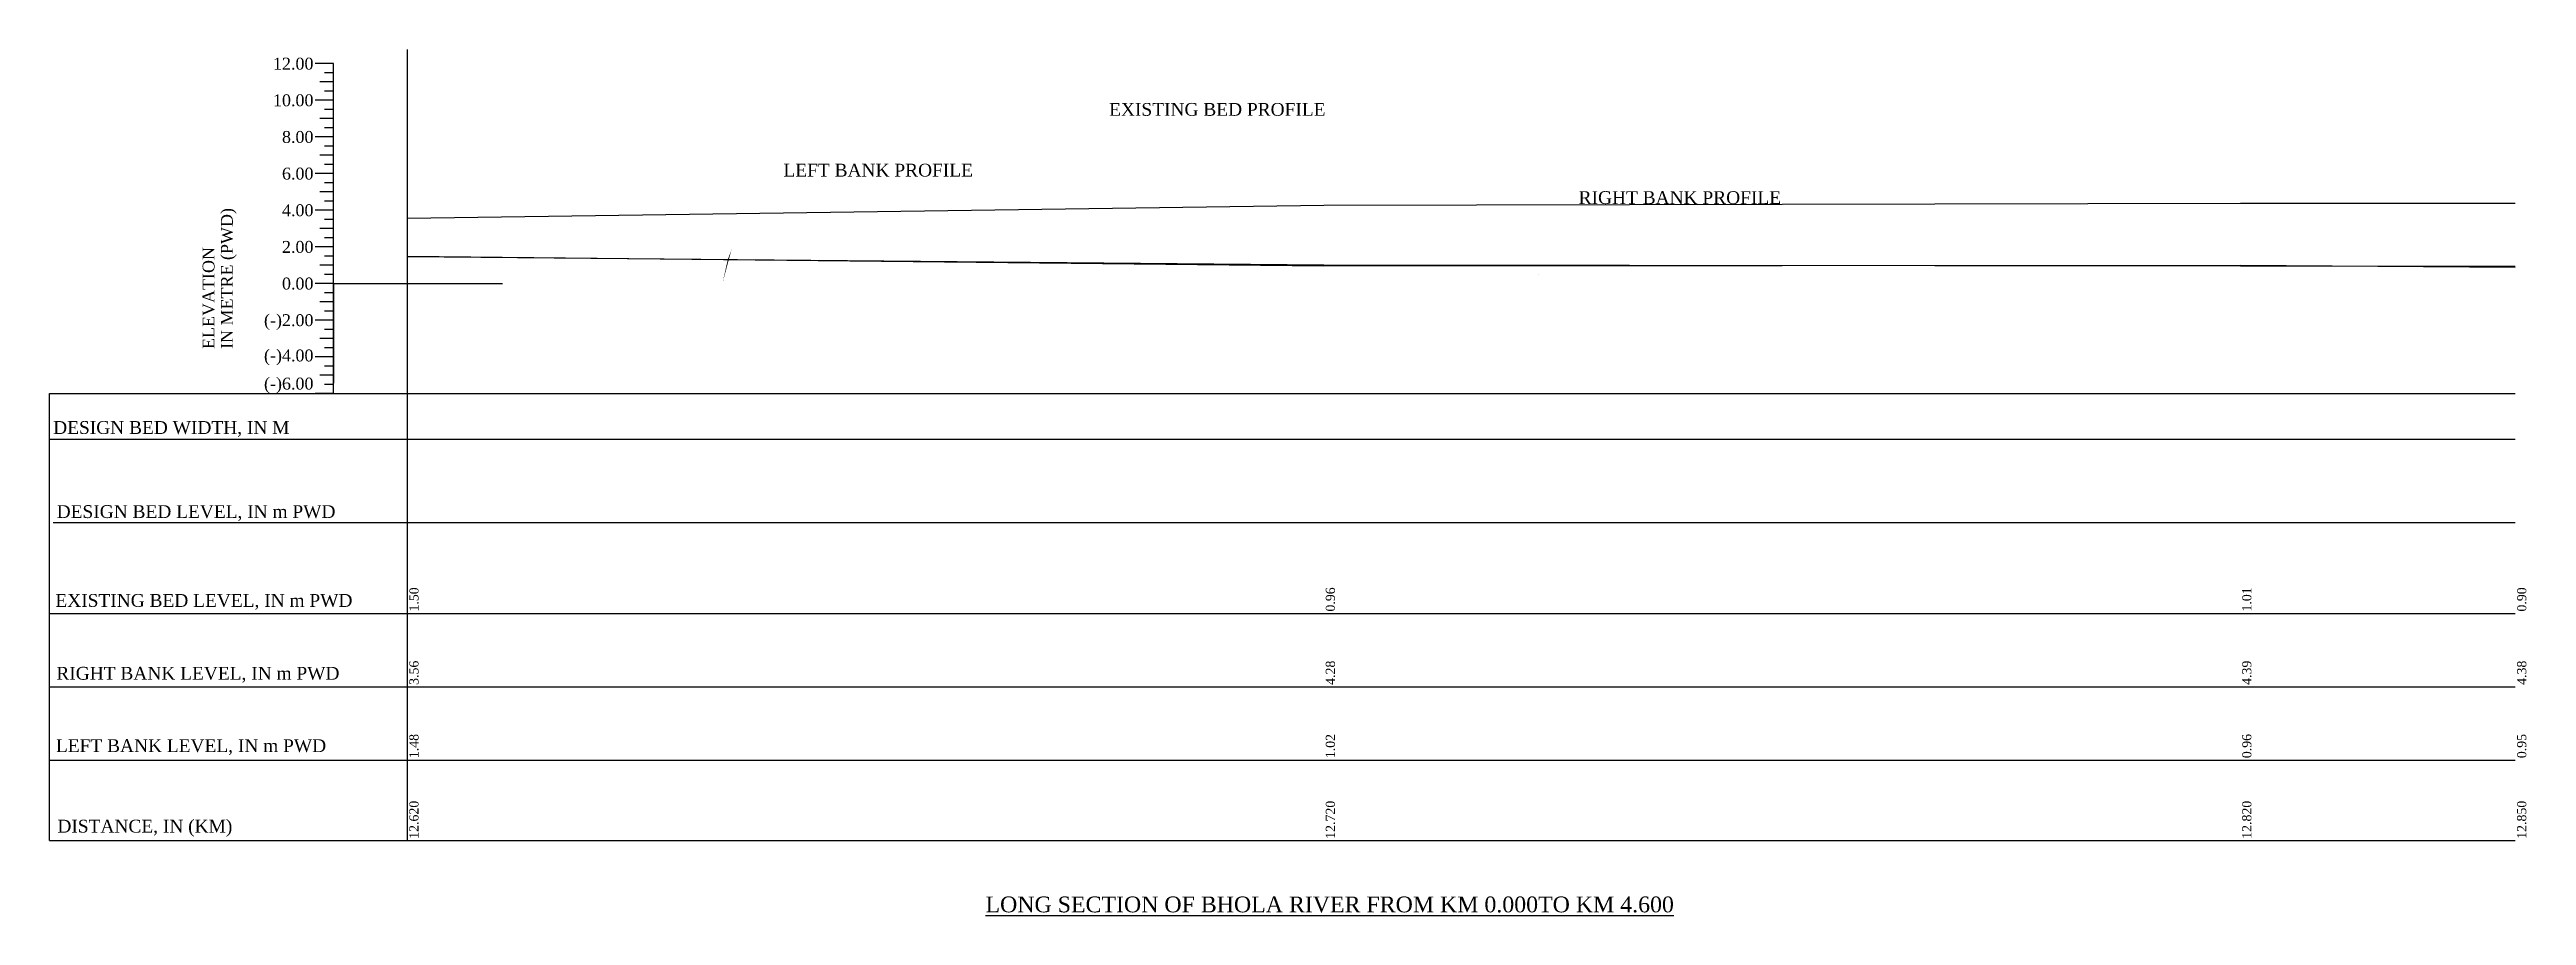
# Model space of a CAD drawing. Header units: metres. Extents: x -148477 to 168932, y -55673 to -2736.
# Drawn here: x 63080.7 to 63215.8, y -30339.7 to -30292.5 of the extents above; entities that cross this region are included whole.
import ezdxf
from ezdxf.enums import TextEntityAlignment as Align

# ---------------------------------------------------------------- set-up
doc = ezdxf.new("R2010")
doc.units = ezdxf.units.M
doc.styles.add('liza', font='times.ttf', dxfattribs={"height": 2})
doc.styles.get("Standard").update_dxf_attribs({"font": 'times.ttf'})

msp = doc.modelspace()

# ---------------------------------------------------------------- texts
at = {"color": 0, "lineweight": 30}
for s, p in [('12.00', (63095.0683, -30293.5805)), ('10.00', (63095.0683, -30295.5805)), ('8.00', (63095.0683, -30297.5805)), ('6.00', (63095.0683, -30299.5805)), ('4.00', (63095.0683, -30301.5805)), ('2.00', (63095.0683, -30303.5805)), ('0.00', (63095.0683, -30305.5805)), ('(-)2.00', (63095.0683, -30307.5805)), ('(-)4.00', (63095.0683, -30309.5055)), ('(-)6.00', (63095.0683, -30311.0399))]:
    msp.add_text(s, height=0.65, dxfattribs=at).set_placement(p, align=Align.RIGHT)
for s, p in [('IN METRE (PWD)', (63090.6683, -30308.8255)), ('ELEVATION', (63089.6683, -30308.8255))]:
    msp.add_text(s, height=0.65, rotation=90, dxfattribs=at).set_placement(p)
at = {"color": 4, "lineweight": 30, "insert": (63138.4797, -30295.4019), "char_height": 0.7, "attachment_point": 1}
msp.add_mtext('EXISTING BED PROFILE', dxfattribs=at)
at = {"color": 2, "lineweight": 30, "insert": (63120.7122, -30298.7177), "char_height": 0.7, "attachment_point": 1}
msp.add_mtext('LEFT BANK PROFILE', dxfattribs=at)
at = {"color": 6, "lineweight": 30, "insert": (63164.0969, -30300.2152), "char_height": 0.7, "attachment_point": 1}
msp.add_mtext('RIGHT BANK PROFILE', dxfattribs=at)
at = {"color": 0, "lineweight": 30, "char_height": 0.7, "attachment_point": 1}
for s, insert in [('DESIGN BED WIDTH, IN M', (63080.8661, -30312.7614)), ('DESIGN BED LEVEL, IN m PWD', (63081.0568, -30317.3498)), ('EXISTING BED LEVEL, IN m PWD', (63080.9861, -30322.1984)), ('RIGHT BANK LEVEL, IN m PWD', (63081.041, -30326.1733)), ('LEFT BANK LEVEL, IN m PWD', (63081.0181, -30330.123)), ('DISTANCE, IN (KM)', (63081.0964, -30334.5161))]:
    msp.add_mtext(s, dxfattribs=dict(at, insert=insert))
at = {"color": 6, "linetype": 'Continuous', "lineweight": -3, "ltscale": 0.5, "char_height": 0.5, "width": 2.15, "attachment_point": 1, "rotation": 90, "style": 'liza'}
for s, insert in [('1.50', (63100.2994, -30323.1555)), ('0.96', (63150.2994, -30323.1555)), ('1.01', (63200.2994, -30323.1555)), ('0.90', (63215.2994, -30323.1555)), ('3.56', (63100.2994, -30327.1555)), ('4.28', (63150.2994, -30327.1555)), ('4.39', (63200.2994, -30327.1555)), ('4.38', (63215.2994, -30327.1555)), ('1.48', (63100.2994, -30331.1555)), ('1.02', (63150.2994, -30331.1555)), ('0.96', (63200.2994, -30331.1555)), ('0.95', (63215.2994, -30331.1555)), ('12.620', (63100.2994, -30335.5555)), ('12.720', (63150.2994, -30335.5555)), ('12.820', (63200.2994, -30335.5555)), ('12.850', (63215.2994, -30335.5555))]:
    msp.add_mtext(s, dxfattribs=dict(at, insert=insert))
at = {"color": 0, "linetype": 'ByBlock', "lineweight": 30, "insert": (63131.7346, -30338.7048), "char_height": 0.861585, "width": 43.932388, "attachment_point": 1}
msp.add_mtext('\\pi-861.6,l861.6,t3.705e+004;{\\LLONG SECTION OF BHOLA RIVER FROM KM 0.000TO KM 4.600}', dxfattribs=at)

# ---------------------------------------------------------------- linework, layer by layer
at = {"color": 0, "lineweight": 30}
for p, q in [((63096.1683, -30293.2555), (63095.1683, -30293.2555)), ((63096.1683, -30311.2555), (63096.1683, -30293.2555)), ((63096.1683, -30294.2555), (63095.4183, -30294.2555)), ((63096.1683, -30293.7555), (63095.6683, -30293.7555)), ((63096.1683, -30295.2555), (63095.1683, -30295.2555)), ((63096.1683, -30295.2555), (63095.1683, -30295.2555)), ((63096.1683, -30295.2555), (63095.1683, -30295.2555)), ((63096.1683, -30294.7555), (63095.6683, -30294.7555)), ((63096.1683, -30295.7555), (63095.6683, -30295.7555)), ((63096.1683, -30297.2555), (63095.1683, -30297.2555)), ((63096.1683, -30297.2555), (63095.1683, -30297.2555)), ((63096.1683, -30296.2555), (63095.4183, -30296.2555)), ((63096.1683, -30296.7555), (63095.6683, -30296.7555)), ((63096.1683, -30298.2555), (63095.4183, -30298.2555)), ((63096.1683, -30298.2555), (63095.4183, -30298.2555)), ((63096.1683, -30297.7555), (63095.6683, -30297.7555)), ((63096.1683, -30297.7555), (63095.6683, -30297.7555)), ((63096.1683, -30298.7555), (63095.6683, -30298.7555)), ((63096.1683, -30299.2555), (63095.1683, -30299.2555)), ((63096.1683, -30299.7555), (63095.6683, -30299.7555)), ((63096.1683, -30301.2555), (63095.1683, -30301.2555)), ((63096.1683, -30300.2555), (63095.4183, -30300.2555)), ((63096.1683, -30300.7555), (63095.6683, -30300.7555)), ((63096.1683, -30302.2555), (63095.4183, -30302.2555)), ((63096.1683, -30301.7555), (63095.6683, -30301.7555)), ((63096.1683, -30302.7555), (63095.6683, -30302.7555)), ((63096.1683, -30303.2555), (63095.1683, -30303.2555)), ((63096.1683, -30303.7555), (63095.6683, -30303.7555)), ((63096.1683, -30305.2555), (63095.1683, -30305.2555)), ((63096.1683, -30304.2555), (63095.4183, -30304.2555)), ((63096.1683, -30304.7555), (63095.6683, -30304.7555)), ((63096.1683, -30306.2555), (63095.4183, -30306.2555)), ((63096.1683, -30305.7555), (63095.6683, -30305.7555)), ((63096.1683, -30306.7555), (63095.6683, -30306.7555)), ((63096.1683, -30307.2555), (63095.1683, -30307.2555)), ((63096.1683, -30308.2555), (63095.4183, -30308.2555)), ((63096.1683, -30307.7555), (63095.6683, -30307.7555)), ((63096.1683, -30309.2555), (63095.1683, -30309.2555)), ((63096.1683, -30308.7555), (63095.6683, -30308.7555)), ((63096.1683, -30310.2555), (63095.4183, -30310.2555)), ((63096.1683, -30309.7555), (63095.6683, -30309.7555)), ((63096.1683, -30310.7555), (63095.6683, -30310.7555)), ((63080.6683, -30311.2555), (63215.1994, -30311.2555)), ((63096.1683, -30311.2555), (63095.1683, -30311.2555)), ((63080.6683, -30313.7501), (63215.1994, -30313.7501)), ((63080.8625, -30318.3027), (63215.1994, -30318.3027)), ((63080.6683, -30335.6555), (63215.1994, -30335.6555))]:
    msp.add_line(p, q, dxfattribs=at)
at = {"color": 6, "linetype": 'Continuous', "lineweight": -3, "ltscale": 0.5}
for p, q in [((63100.1994, -30335.6703), (63100.1994, -30292.4854)), ((63096.1683, -30305.2555), (63105.3742, -30305.2555))]:
    msp.add_line(p, q, dxfattribs=at)
at = {"lineweight": 30}
for p, q in [((63096.1683, -30305.2555), (63096.1683, -30310.6855)), ((63080.6683, -30335.6555), (63080.6683, -30311.2555)), ((63080.6683, -30323.2555), (63215.1994, -30323.2555)), ((63080.6683, -30327.2555), (63215.1994, -30327.2555)), ((63080.6683, -30331.2555), (63215.1994, -30331.2555))]:
    msp.add_line(p, q, dxfattribs=at)
at = {"color": 4, "lineweight": 30}
msp.add_lwpolyline([(63138.3482, -30295.8173, 0, 0, 0), (63137.4762, -30295.798, 0, 0, 0), (63136.5006, -30299.9278, 0.2996, 0, 0), (63136.2071, -30301.177, 0, 0, 0)], format="xyseb", dxfattribs=at)
at = {"color": 2, "lineweight": 30}
msp.add_lwpolyline([(63120.395, -30299.1008, 0, 0, 0), (63119.0389, -30299.1374, 0, 0, 0), (63118.2589, -30302.0092, 0.2996, 0, 0), (63117.6742, -30303.9363, 0, 0, 0)], format="xyseb", dxfattribs=at)
at = {"color": 0, "lineweight": 30}
msp.add_lwpolyline([(63091.1683, -30308.9555, 0, 0, 0), (63091.1683, -30301.2089, 0.2767, 0, 0), (63091.1683, -30300.6555, 0, 0, 0)], format="xyseb", dxfattribs=at)
at = {"color": 4, "linetype": 'Continuous', "lineweight": -3, "ltscale": 0.5}
msp.add_lwpolyline([(63100.1994, -30301.6955), (63150.1994, -30300.9755), (63200.1994, -30300.8665), (63215.1994, -30300.8755)], dxfattribs=at)
at = {"color": 6, "lineweight": 30}
msp.add_lwpolyline([(63163.9177, -30300.5975, 0, 0, 0), (63162.7614, -30300.6037, 0, 0, 0), (63162.1419, -30303.595, 0.2996, 0, 0), (63161.9127, -30304.7303, 0, 0, 0)], format="xyseb", dxfattribs=at)
at = {"color": 2, "linetype": 'Continuous', "lineweight": -3, "ltscale": 0.5}
msp.add_lwpolyline([(63100.1994, -30303.7555), (63150.1994, -30304.2955), (63200.1994, -30304.2455), (63215.1994, -30304.3545)], dxfattribs=at)
at = {"color": 6, "linetype": 'Continuous', "lineweight": -3, "ltscale": 0.5}
msp.add_lwpolyline([(63100.1994, -30303.7755), (63150.1994, -30304.2355), (63200.1994, -30304.2945), (63215.1994, -30304.3045)], dxfattribs=at)

msp.set_redraw_order([(e.dxf.handle, doc.entitydb.next_handle()) for e in msp.query("TEXT MTEXT ATTDEF DIMENSION ARC_DIMENSION")])  # texts and dimensions are drawn at this point

doc.saveas('drawing.dxf')
